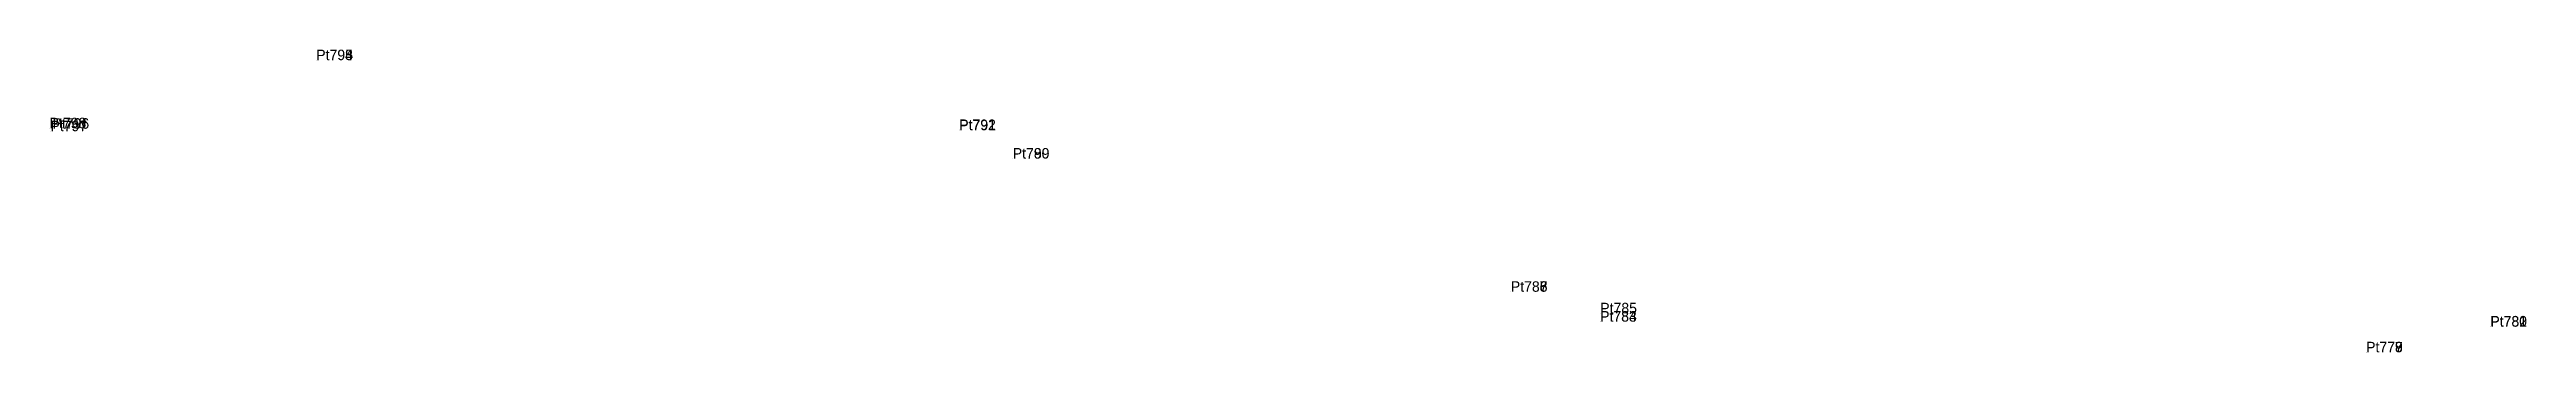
# Model space of a CAD drawing. Extents: x 0 to 552387, y 0 to 1852420.
# Drawn here: x 539184.2 to 539609.1, y 1851774.2 to 1851826.2 of the extents above; entities that cross this region are included whole.
import ezdxf

# ---------------------------------------------------------------- set-up
doc = ezdxf.new("R2010")
doc.units = 0
doc.layers.add('Level 12', color=7, linetype='Continuous')
doc.layers.add('Level 7', color=7, linetype='Continuous')

msp = doc.modelspace()

# ---------------------------------------------------------------- texts
at = {"layer": 'Level 12'}
for s, p in [('Pt793', (539229.981, 1851824.354)), ('Pt795', (539229.99, 1851824.358)), ('Pt794', (539229.994, 1851824.346)), ('Pt798', (539184.236, 1851812.669)), ('Pt797', (539184.4, 1851812.164)), ('Pt796', (539184.75, 1851812.588)), ('Pt792', (539340.262, 1851812.374)), ('Pt791', (539340.293, 1851812.309)), ('Pt790', (539349.449, 1851807.459)), ('Pt789', (539349.462, 1851807.471)), ('Pt787', (539434.888, 1851784.601)), ('Pt788', (539434.892, 1851784.601)), ('Pt786', (539434.893, 1851784.603)), ('Pt783', (539450.195, 1851779.469)), ('Pt784', (539450.217, 1851779.496)), ('Pt785', (539450.227, 1851780.905)), ('Pt780', (539602.899, 1851778.652)), ('Pt781', (539602.906, 1851778.605)), ('Pt782', (539602.91, 1851778.602)), ('Pt778', (539581.587, 1851774.212)), ('Pt779', (539581.589, 1851774.211)), ('Pt777', (539581.595, 1851774.2))]:
    msp.add_text(s, height=1.8, dxfattribs=at).set_placement(p)

# ---------------------------------------------------------------- linework, layer by layer
at = {"layer": 'Level 7'}
for p, q in [((539229.981, 1851824.354), (539229.981, 1851824.354)), ((539229.99, 1851824.358), (539229.99, 1851824.358)), ((539229.994, 1851824.346), (539229.994, 1851824.346)), ((539184.236, 1851812.669), (539184.236, 1851812.669)), ((539184.75, 1851812.588), (539184.75, 1851812.588)), ((539184.4, 1851812.164), (539184.4, 1851812.164)), ((539340.262, 1851812.374), (539340.262, 1851812.374)), ((539340.293, 1851812.309), (539340.293, 1851812.309)), ((539349.449, 1851807.459), (539349.449, 1851807.459)), ((539349.462, 1851807.471), (539349.462, 1851807.471)), ((539434.888, 1851784.601), (539434.888, 1851784.601)), ((539434.892, 1851784.601), (539434.892, 1851784.601)), ((539434.893, 1851784.603), (539434.893, 1851784.603)), ((539450.195, 1851779.469), (539450.195, 1851779.469)), ((539450.217, 1851779.496), (539450.217, 1851779.496)), ((539450.227, 1851780.905), (539450.227, 1851780.905)), ((539602.899, 1851778.652), (539602.899, 1851778.652)), ((539602.906, 1851778.605), (539602.906, 1851778.605)), ((539602.91, 1851778.602), (539602.91, 1851778.602)), ((539581.587, 1851774.212), (539581.587, 1851774.212)), ((539581.589, 1851774.211), (539581.589, 1851774.211)), ((539581.595, 1851774.2), (539581.595, 1851774.2))]:
    msp.add_line(p, q, dxfattribs=at)

msp.set_redraw_order([(e.dxf.handle, doc.entitydb.next_handle()) for e in msp.query("TEXT MTEXT ATTDEF DIMENSION ARC_DIMENSION")])  # texts and dimensions are drawn at this point

doc.saveas('drawing.dxf')
